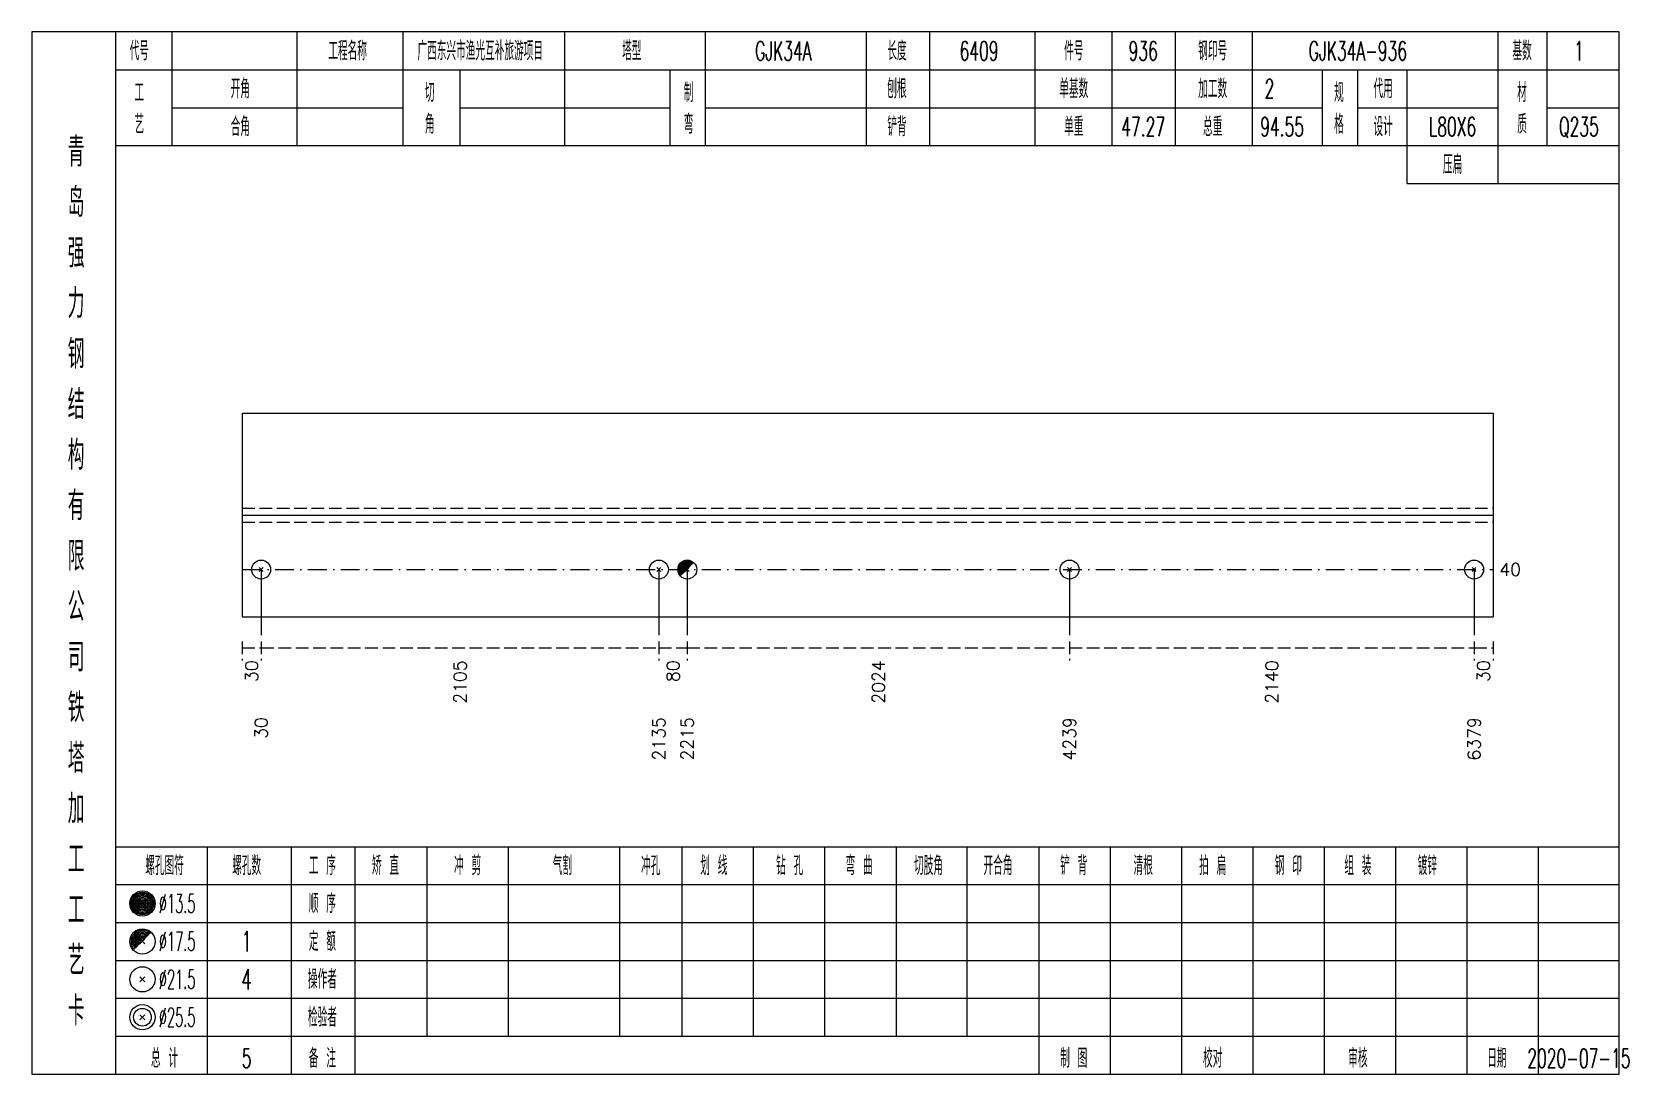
# Model space of a CAD drawing. Extents: x 0 to 2606, y -377 to 6479.
# Drawn here: x 1045.6 to 1298.5, y 2100 to 2265 of the extents above; entities that cross this region are included whole.
import ezdxf
from ezdxf.enums import TextEntityAlignment as Align

# ---------------------------------------------------------------- set-up
doc = ezdxf.new("R2010")
doc.units = 0
doc.header["$MEASUREMENT"] = 0
doc.linetypes.add('一点画线', pattern=[5.2, 3, -1, 0.2, -1])
doc.linetypes.add('虚线', pattern=[2.75, 2, -0.75])
doc.layers.get('0').update_dxf_attribs({"linetype": 'CONTINUOUS', "lineweight": 25})
doc.layers.add('1', color=7, linetype='CONTINUOUS', lineweight=25)
doc.layers.add('4', color=7, linetype='CONTINUOUS', lineweight=25)
doc.styles.get("Standard").update_dxf_attribs({"font": 'simplex.shx', "width": 0.7, "height": 3, "bigfont": 'gbhzfs.shx'})

msp = doc.modelspace()

# ---------------------------------------------------------------- texts
at = {"color": 7, "linetype": 'Continuous', "lineweight": 13}
msp.add_text('40', height=2, dxfattribs=at).set_placement((1278, 2179.88), align=Align.MIDDLE_LEFT)
at = {"color": 8, "linetype": 'Continuous', "lineweight": 9}
for s, p in [('30', (1080.4, 2165.5)), ('2105', (1113.4, 2165.5)), ('80', (1147.14, 2165.5)), ('2024', (1179.66, 2165.5)), ('2140', (1241.96, 2165.5)), ('30', (1275.5, 2165.5))]:
    msp.add_text(s, height=2, rotation=90, dxfattribs=at).set_placement(p, align=Align.MIDDLE_RIGHT)
at = {"layer": '1', "color": 7, "linetype": 'Continuous', "lineweight": 13}
for s, p in [('30', (1081.9, 2156.5)), ('2135', (1144.89, 2156.5)), ('2215', (1149.39, 2156.5)), ('4239', (1209.93, 2156.5)), ('6379', (1274, 2156.5))]:
    msp.add_text(s, height=2, rotation=90, dxfattribs=at).set_placement(p, align=Align.MIDDLE_RIGHT)
at = {"layer": '4', "color": 1, "linetype": 'Continuous', "lineweight": 13}
for s, height, width, p in [('代号', 3, 0.6, (1062.6, 2262)), ('工程名称', 3, 0.6, (1095.6, 2262)), ('广西东兴市渔光互补旅游项目', 3, 0.6, (1116.6, 2262)), ('塔型', 3, 0.6, (1140.6, 2262)), ('GJK34A', 3, 0.6, (1164.6, 2262)), ('长度', 3, 0.6, (1182.6, 2262)), ('6409', 3, 0.6, (1195.6, 2262)), ('件号', 3, 0.6, (1210.6, 2262)), ('936', 3, 0.6, (1221.6, 2262)), ('钢印号', 3, 0.6, (1232.6, 2262)), ('GJK34A-936', 3, 0.6, (1255.6, 2262)), ('基数', 3, 0.6, (1281.6, 2262)), ('1', 3, 0.6, (1290.6, 2262)), ('工', 3, 0.6, (1062.6, 2255.4)), ('开角', 3, 0.6, (1078.6, 2256)), ('切', 3, 0.6, (1108.6, 2255.4)), ('制', 3, 0.6, (1149.6, 2255.4)), ('刨根', 3, 0.6, (1182.6, 2256)), ('单基数', 3, 0.6, (1210.6, 2256)), ('加工数', 3, 0.6, (1232.6, 2256)), ('2', 3, 0.6, (1241.6, 2256)), ('规', 3, 0.6, (1252.6, 2255.4)), ('代用', 3, 0.6, (1259.6, 2256)), ('材', 3, 0.6, (1281.6, 2255.4)), ('艺', 3, 0.6, (1062.6, 2250.4)), ('合角', 3, 0.6, (1078.6, 2250)), ('角', 3, 0.6, (1108.6, 2250.4)), ('弯', 3, 0.6, (1149.6, 2250.4)), ('铲背', 3, 0.6, (1182.6, 2250)), ('单重', 3, 0.6, (1210.6, 2250)), ('47.27', 3, 0.6, (1221.6, 2250)), ('总重', 3, 0.6, (1232.6, 2250)), ('94.55', 3, 0.6, (1243.6, 2250)), ('格', 3, 0.6, (1252.6, 2250.4)), ('设计', 3, 0.6, (1259.6, 2250)), ('L80X6', 3, 0.6, (1270.6, 2250)), ('质', 3, 0.6, (1281.6, 2250.4)), ('Q235', 3, 0.6, (1290.6, 2250)), ('青', 4.6, 0.8, (1052.6, 2246)), ('压扁', 3, 0.6, (1270.6, 2244)), ('岛', 4.6, 0.8, (1052.6, 2238)), ('强', 4.6, 0.8, (1052.6, 2230)), ('力', 4.6, 0.8, (1052.6, 2222)), ('钢', 4.6, 0.8, (1052.6, 2214)), ('结', 4.6, 0.8, (1052.6, 2206)), ('构', 4.6, 0.8, (1052.6, 2198)), ('有', 4.6, 0.8, (1052.6, 2190)), ('限', 4.6, 0.8, (1052.6, 2182)), ('公', 4.6, 0.8, (1052.6, 2174)), ('司', 4.6, 0.8, (1052.6, 2166)), ('铁', 4.6, 0.8, (1052.6, 2158)), ('塔', 4.6, 0.8, (1052.6, 2150)), ('加', 4.6, 0.8, (1052.6, 2142)), ('工', 4.6, 0.8, (1052.6, 2134)), ('螺孔图符', 3, 0.6, (1066.6, 2133)), ('螺孔数', 3, 0.6, (1079.6, 2133)), ('工 序', 3, 0.6, (1091.6, 2133)), ('矫 直', 3, 0.6, (1101.6, 2133)), ('冲 剪', 3, 0.6, (1114.6, 2133)), ('气割', 3, 0.6, (1129.6, 2133)), ('冲孔', 3, 0.6, (1143.6, 2133)), ('划 线', 3, 0.6, (1153.6, 2133)), ('钻 孔', 3, 0.6, (1165.6, 2133)), ('弯 曲', 3, 0.6, (1176.6, 2133)), ('切肢角', 3, 0.6, (1187.6, 2133)), ('开合角', 3, 0.6, (1198.6, 2133)), ('铲 背', 3, 0.6, (1210.6, 2133)), ('清根', 3, 0.6, (1221.6, 2133)), ('拍 扁', 3, 0.6, (1232.6, 2133)), ('钢 印', 3, 0.6, (1244.6, 2133)), ('组 装', 3, 0.6, (1255.6, 2133)), ('镀锌', 3, 0.6, (1266.6, 2133)), ('工', 4.6, 0.8, (1052.6, 2126)), ('%%C13.5', 3, 0.5, (1068.6, 2127)), ('顺 序', 3, 0.6, (1091.6, 2127)), ('%%C17.5', 3, 0.5, (1068.6, 2121)), ('1', 3.2, 0.6, (1079.6, 2121)), ('定 额', 3, 0.6, (1091.6, 2121)), ('艺', 4.6, 0.8, (1052.6, 2118)), ('%%C21.5', 3, 0.5, (1068.6, 2115)), ('4', 3.2, 0.6, (1079.6, 2115)), ('操作者', 3, 0.6, (1091.6, 2115)), ('卡', 4.6, 0.8, (1052.6, 2110)), ('%%C25.5', 3, 0.5, (1068.6, 2109)), ('检验者', 3, 0.6, (1091.6, 2109)), ('总 计', 3, 0.6, (1066.6, 2102.5)), ('5', 3, 0.6, (1079.6, 2102.5)), ('备 注', 3, 0.6, (1091.6, 2102.5)), ('制 图', 3, 0.6, (1210.6, 2102.5)), ('校对', 3, 0.6, (1232.6, 2102.5)), ('审核', 3, 0.6, (1255.6, 2102.5)), ('日期', 3, 0.6, (1277.6, 2102.5)), ('2020-07-15', 3, 0.6, (1290.6, 2102.5))]:
    msp.add_text(s, height=height, dxfattribs=dict(at, width=width)).set_placement(p, align=Align.MIDDLE_CENTER)

# ---------------------------------------------------------------- linework, layer by layer
at = {"color": 7, "linetype": 'Continuous', "lineweight": 18}
for p, q in [((1078.9, 2204.62), (1078.9, 2172.38)), ((1078.9, 2204.62), (1277, 2204.62)), ((1277, 2204.62), (1277, 2172.38)), ((1078.9, 2188.5), (1277, 2188.5))]:
    msp.add_line(p, q, dxfattribs=at)
at = {"color": 1, "linetype": '虚线', "lineweight": 18}
for p, q in [((1078.9, 2189.62), (1277, 2189.62)), ((1078.9, 2187.38), (1277, 2187.38))]:
    msp.add_line(p, q, dxfattribs=at)
at = {"color": 3, "linetype": '一点画线', "lineweight": 13}
msp.add_line((1078.9, 2179.88), (1277, 2179.88), dxfattribs=at)
at = {"color": 7, "linetype": 'Continuous', "lineweight": 13}
for p, q in [((1081.9, 2179.88), (1081.9, 2169.5)), ((1144.89, 2179.88), (1144.89, 2169.5)), ((1149.39, 2179.88), (1149.39, 2169.5)), ((1209.93, 2179.88), (1209.93, 2169.5)), ((1274, 2179.88), (1274, 2169.5))]:
    msp.add_line(p, q, dxfattribs=at)
at = {"color": 8, "linetype": '虚线', "lineweight": 9}
for p, q in [((1078.9, 2168.5), (1078.9, 2165.5)), ((1081.9, 2168.5), (1081.9, 2165.5)), ((1081.9, 2168.5), (1081.9, 2165.5)), ((1144.89, 2168.5), (1144.89, 2165.5)), ((1144.89, 2168.5), (1144.89, 2165.5)), ((1149.39, 2168.5), (1149.39, 2165.5)), ((1149.39, 2168.5), (1149.39, 2165.5)), ((1209.93, 2168.5), (1209.93, 2165.5)), ((1209.93, 2168.5), (1209.93, 2165.5)), ((1274, 2168.5), (1274, 2165.5)), ((1274, 2168.5), (1274, 2165.5)), ((1277, 2168.5), (1277, 2165.5)), ((1078.9, 2167.5), (1081.9, 2167.5)), ((1081.9, 2167.5), (1144.89, 2167.5)), ((1144.89, 2167.5), (1149.39, 2167.5)), ((1149.39, 2167.5), (1209.93, 2167.5)), ((1209.93, 2167.5), (1274, 2167.5)), ((1274, 2167.5), (1277, 2167.5))]:
    msp.add_line(p, q, dxfattribs=at)
at = {"layer": '1', "color": 7, "linetype": 'Continuous', "lineweight": 13}
for p, q in [((1081.6, 2179.57), (1082.2, 2180.18)), ((1082.2, 2179.57), (1081.6, 2180.18)), ((1144.59, 2179.57), (1145.19, 2180.18)), ((1145.19, 2179.57), (1144.59, 2180.18)), ((1209.63, 2179.57), (1210.23, 2180.18)), ((1210.23, 2179.57), (1209.63, 2180.18)), ((1273.7, 2179.57), (1274.3, 2180.18)), ((1274.3, 2179.57), (1273.7, 2180.18))]:
    msp.add_line(p, q, dxfattribs=at)
at = {"layer": '1', "color": 7, "linetype": 'Continuous', "lineweight": 0}
for p, q in [((1149.09, 2179.57), (1149.69, 2180.18)), ((1149.09, 2180.18), (1149.69, 2179.57))]:
    msp.add_line(p, q, dxfattribs=at)
at = {"layer": '1', "color": 7, "linetype": 'Continuous', "lineweight": 18}
msp.add_line((1078.9, 2172.38), (1277, 2172.38), dxfattribs=at)
at = {"layer": '1', "color": 7, "linetype": 'Continuous', "lineweight": 13}
for centre in [(1081.9, 2179.88), (1144.89, 2179.88), (1149.39, 2179.88), (1209.93, 2179.88), (1274, 2179.88)]:
    msp.add_circle(centre, 1.5, dxfattribs=at)
for radius in [1.35, 1.2, 1.05, 0.9, 0.75, 0.6, 0.45, 0.3, 0.15]:
    msp.add_arc((1149.39, 2179.88), radius, 45, 225, dxfattribs=at)
at = {"layer": '4', "color": 1, "linetype": 'Continuous', "lineweight": 18}
for p, q in [((1058.9, 2100), (1058.9, 2265)), ((1067.8, 2247), (1067.8, 2265)), ((1087.6, 2247), (1087.6, 2265)), ((1104.4, 2247), (1104.4, 2265)), ((1130, 2247), (1130, 2265)), ((1152.3, 2247), (1152.3, 2265)), ((1177.8, 2247), (1177.8, 2265)), ((1187.8, 2247), (1187.8, 2265)), ((1204.5, 2247), (1204.5, 2265)), ((1216.7, 2247), (1216.7, 2265)), ((1226.7, 2247), (1226.7, 2265)), ((1238.9, 2247), (1238.9, 2265)), ((1277.8, 2241), (1277.8, 2265)), ((1285.6, 2247), (1285.6, 2265)), ((1058.9, 2259), (1297, 2259)), ((1113.4, 2247), (1113.4, 2259)), ((1146.7, 2247), (1146.7, 2259)), ((1250, 2247), (1250, 2259)), ((1255.6, 2247), (1255.6, 2259)), ((1263.4, 2241), (1263.4, 2259)), ((1067.8, 2253), (1104.4, 2253)), ((1113.4, 2253), (1146.7, 2253)), ((1152.3, 2253), (1250, 2253)), ((1255.6, 2253), (1277.8, 2253)), ((1285.6, 2253), (1297, 2253)), ((1058.9, 2247), (1297, 2247)), ((1263.4, 2241), (1297, 2241)), ((1058.9, 2136), (1297, 2136)), ((1073.4, 2100), (1073.4, 2136)), ((1086.7, 2100), (1086.7, 2136)), ((1096.8, 2100), (1096.8, 2136)), ((1108.2, 2106), (1108.2, 2136)), ((1121.1, 2106), (1121.1, 2136)), ((1138.7, 2106), (1138.7, 2136)), ((1148.6, 2106), (1148.6, 2136)), ((1159.9, 2106), (1159.9, 2136)), ((1171.2, 2106), (1171.2, 2136)), ((1182.5, 2106), (1182.5, 2136)), ((1193.7, 2106), (1193.7, 2136)), ((1205.1, 2106), (1205.1, 2136)), ((1216.4, 2106), (1216.4, 2136)), ((1227.7, 2106), (1227.7, 2136)), ((1239, 2106), (1239, 2136)), ((1250.3, 2106), (1250.3, 2136)), ((1261.6, 2106), (1261.6, 2136)), ((1272.9, 2106), (1272.9, 2136)), ((1284.2, 2106), (1284.2, 2136)), ((1058.9, 2130), (1297, 2130)), ((1058.9, 2124), (1297, 2124)), ((1058.9, 2118), (1297, 2118)), ((1058.9, 2112), (1297, 2112)), ((1058.9, 2106), (1297, 2106)), ((1205.1, 2100), (1205.1, 2106)), ((1216.4, 2100), (1216.4, 2106)), ((1227.7, 2100), (1227.7, 2106)), ((1239, 2100), (1239, 2106)), ((1250.3, 2100), (1250.3, 2106)), ((1261.6, 2100), (1261.6, 2106)), ((1272.9, 2100), (1272.9, 2106)), ((1284.2, 2100), (1284.2, 2106))]:
    msp.add_line(p, q, dxfattribs=at)
at = {"layer": '4', "color": 7, "linetype": 'Continuous', "lineweight": 13}
for p, q in [((1062.9, 2126.8), (1063.3, 2127.2)), ((1063.3, 2126.8), (1062.9, 2127.2)), ((1062.7, 2114.6), (1063.5, 2115.4)), ((1063.5, 2114.6), (1062.7, 2115.4)), ((1062.7, 2108.6), (1063.5, 2109.4)), ((1063.5, 2108.6), (1062.7, 2109.4))]:
    msp.add_line(p, q, dxfattribs=at)
at = {"layer": '4', "color": 7, "linetype": 'Continuous', "lineweight": 0}
for p, q in [((1062.7, 2120.6), (1063.5, 2121.4)), ((1062.7, 2121.4), (1063.5, 2120.6))]:
    msp.add_line(p, q, dxfattribs=at)
at = {"layer": '4', "color": 1, "linetype": 'Continuous', "lineweight": 18}
msp.add_lwpolyline([(1045.6, 2265), (1045.6, 2100), (1297, 2100), (1297, 2265)], close=True, dxfattribs=at)
at = {"layer": '4', "color": 7, "linetype": 'Continuous', "lineweight": 13}
for centre, radius in [((1063.1, 2127), 2), ((1063.1, 2127), 1.8), ((1063.1, 2127), 1.6), ((1063.1, 2127), 1.4), ((1063.1, 2127), 1.2), ((1063.1, 2127), 1), ((1063.1, 2127), 0.8), ((1063.1, 2127), 0.6), ((1063.1, 2127), 0.4), ((1063.1, 2127), 0.2), ((1063.1, 2121), 2), ((1063.1, 2115), 2), ((1063.1, 2109), 2), ((1063.1, 2109), 1.4)]:
    msp.add_circle(centre, radius, dxfattribs=at)
for radius in [1.8, 1.6, 1.4, 1.2, 1, 0.8, 0.6, 0.4, 0.2]:
    msp.add_arc((1063.1, 2121), radius, 45, 225, dxfattribs=at)

msp.set_redraw_order([(e.dxf.handle, doc.entitydb.next_handle()) for e in msp.query("TEXT MTEXT ATTDEF DIMENSION ARC_DIMENSION")])  # texts and dimensions are drawn at this point

doc.saveas('drawing.dxf')
